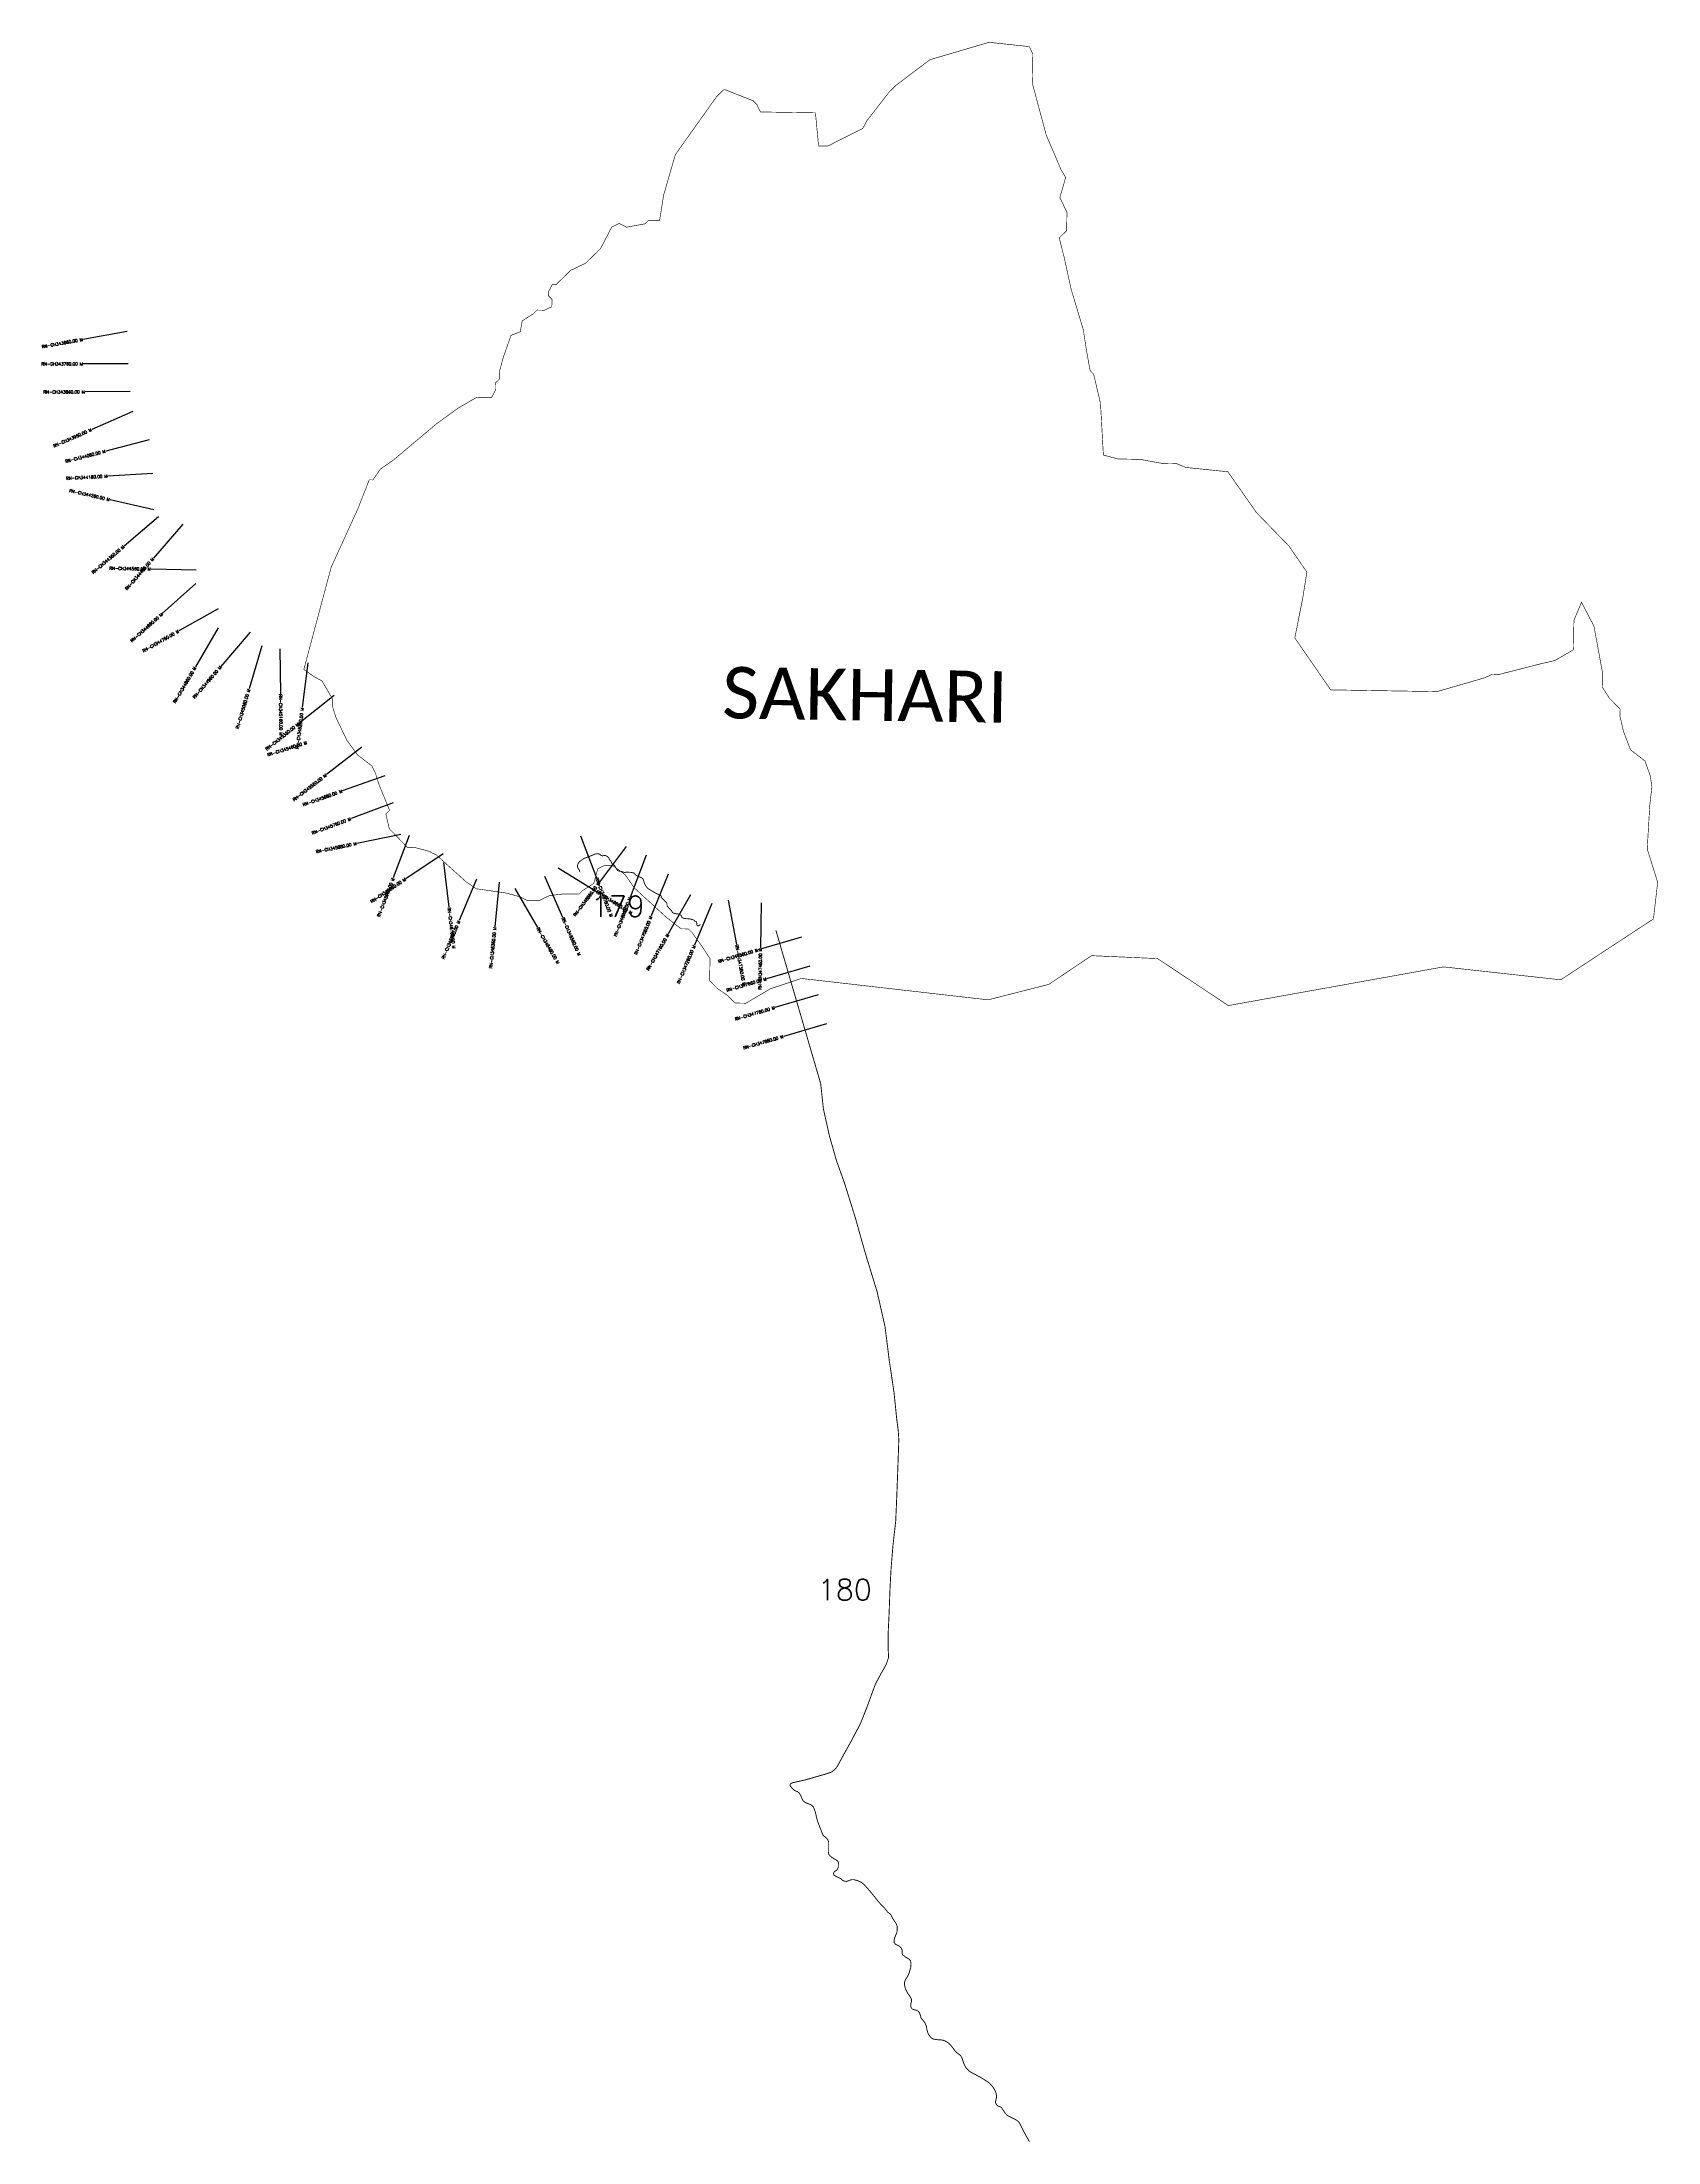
# Model space of a CAD drawing. Header units: metres. Extents: x 291069 to 296454, y 1979756 to 1986753.
import ezdxf
from ezdxf.enums import TextEntityAlignment as Align

# ---------------------------------------------------------------- set-up
doc = ezdxf.new("R2010")
doc.units = ezdxf.units.M
for name, color, linetype in [('CS', 134, 'Continuous'), ('CSMark', 6, 'Continuous'), ('NATURALLY PROTECTED', 3, 'Continuous'), ('VILLAGE NAME', 250, 'Continuous')]:
    doc.layers.add(name, color=color, linetype=linetype)
doc.styles.get("Standard").update_dxf_attribs({"font": 'simplex.shx'})

msp = doc.modelspace()

# ---------------------------------------------------------------- linework, layer by layer
at = {"color": 6, "const_width": 2, "flags": 128}
msp.add_lwpolyline([(293342.1, 1986595), (293439.2, 1986556.7), (293451.2, 1986544.3), (293463.1, 1986519.7), (293646.4, 1986516.7), (293656.8, 1986406.5), (293687.4, 1986406), (293804.5, 1986465.2), (293817.1, 1986489.4), (293892, 1986586), (293916.8, 1986610.1), (294028.2, 1986693.8), (294224.7, 1986751.7), (294359, 1986737.4), (294370.8, 1986712.7), (294369.2, 1986614.9), (294415.3, 1986443.1), (294465.3, 1986326.1), (294480.2, 1986301.4), (294460.8, 1986234.5), (294484.4, 1986185.2), (294483.5, 1986124.1), (294458.6, 1986100.1), (294467.2, 1986066.3), (294475.3, 1986034.6), (294498.6, 1985928.3), (294539.2, 1985793.1), (294548.6, 1985730.4), (294561.5, 1985658.3), (294573.5, 1985645.9), (294596.3, 1985547.8), (294605.8, 1985376.5), (294654.5, 1985363.4), (294727.8, 1985362.2), (294800.9, 1985348.8), (294849.8, 1985348), (294880.1, 1985335.3), (295020.5, 1985320.8), (295116, 1985184.8), (295224.3, 1985073), (295284, 1984986.5), (295274.5, 1984927.2), (295271.7, 1984909.7), (295270.4, 1984901.2), (295259.6, 1984847.2), (295243.7, 1984767.1), (295363.2, 1984594.1), (295717.6, 1984588.3), (295877.2, 1984634.6), (295901.9, 1984646.4), (295926.3, 1984646), (296017.7, 1984669.4), (296065.4, 1984681.5), (296110.4, 1984691.9), (296172.1, 1984727.6), (296173.7, 1984825.4), (296199.1, 1984886.1), (296240.6, 1984805.9), (296268.7, 1984652.7), (296267.9, 1984603.8), (296291.7, 1984566.7), (296327.8, 1984529.5), (296327.4, 1984505), (296338.8, 1984456), (296362.3, 1984394.4), (296410.6, 1984357), (296428.1, 1984307.8), (296433.6, 1984271), (296428.6, 1984228), (296426.5, 1984210), (296418, 1984063.5), (296452.9, 1983952.9), (296438.7, 1983830.9), (296129.8, 1983628.1), (295739.3, 1983671.1), (295022.1, 1983542.2), (294786.3, 1983698.8), (294566.4, 1983708.5), (294424.3, 1983613), (294221.8, 1983561.3), (293599.5, 1983632.6), (293495.1, 1983597.6), (293414.8, 1983550), (293378.1, 1983550.6), (293354.1, 1983575.4), (293317.8, 1983600.5), (293293.8, 1983625.3), (293295, 1983698.6), (293267.3, 1983741), (293235.3, 1983785.2), (293223.2, 1983797.6), (293198.8, 1983798), (293150.5, 1983835.4), (293042.1, 1983935), (293012.3, 1983978.3), (292971.2, 1984008.6), (292970, 1984009.5), (292945.6, 1984009.9), (292920.9, 1983998.1), (292907.9, 1983949.4), (292870.8, 1983925.5), (292858.4, 1983913.5), (292809.5, 1983914.3), (292760.6, 1983909), (292723.6, 1983891.3), (292686.9, 1983891.9), (292662.7, 1983904.5), (292614, 1983917.5), (292516.4, 1983931.3), (292480.2, 1983956.3), (292383.8, 1984043.5), (292359.5, 1984056.1), (292313.2, 1984068.5), (292310.9, 1984069.1), (292286.4, 1984069.5), (292226.3, 1984131.6), (292214.9, 1984180.7), (292227.3, 1984192.7), (292192, 1984278.9), (292180.4, 1984315.7), (292168.6, 1984340.3), (292120.3, 1984377.8), (292084.4, 1984427.3), (292049, 1984501.2), (292037.4, 1984538.1), (292037.8, 1984562.5), (292002.1, 1984624.2), (291977.8, 1984636.8), (291941.6, 1984661.9), (291974.3, 1984784.4), (292032.7, 1985002.6), (292121.4, 1985196.8), (292159.6, 1985293.9), (292171.9, 1985293.8), (292196.9, 1985330), (292240.2, 1985359.9), (292382.7, 1985479.8), (292456.9, 1985533.6), (292518.6, 1985569.3), (292567.5, 1985568.5), (292580.1, 1985592.7), (292580.5, 1985617.2), (292592.9, 1985629.2), (292593.3, 1985653.6), (292606.3, 1985702.3), (292632, 1985775.3), (292662.7, 1985787), (292669.4, 1985823.5), (292706.5, 1985847.4), (292718.9, 1985859.4), (292743.3, 1985859), (292768, 1985870.8), (292768.4, 1985895.3), (292756.3, 1985907.7), (292756.5, 1985919.9), (292769.2, 1985944.2), (292781.4, 1985944), (292831.1, 1985992), (292880.4, 1986015.7), (292930, 1986063.8), (292967.9, 1986136.5), (292992.5, 1986148.3), (293016.8, 1986135.7), (293078.1, 1986146.9), (293090.5, 1986159), (293127.1, 1986158.4), (293140.8, 1986243.7), (293179.6, 1986377.5), (293317.2, 1986570.9), (293342.1, 1986595)], dxfattribs=at)
at = {"layer": 'CS'}
for p, q in [((291353.1, 1985788.5), (291205.5, 1985761.9)), ((291356.4, 1985680.3), (291206.4, 1985680.3)), ((291362.9, 1985587.7), (291212.9, 1985587)), ((291372.2, 1985522.1), (291234.9, 1985461.8)), ((291426.6, 1985427.4), (291281.4, 1985389.8)), ((291438.1, 1985314.7), (291288.3, 1985306.4)), ((291442.3, 1985194.3), (291296, 1985227.6)), ((291456.9, 1985170.6), (291342.6, 1985073.4)), ((291538.7, 1985146.4), (291440.3, 1985033.3)), ((291582.6, 1984992.8), (291432.6, 1984996.3)), ((291582.1, 1984948), (291470, 1984848.2)), ((291656, 1984864.5), (291525.4, 1984790.7)), ((291655.8, 1984800.4), (291580.2, 1984670.9)), ((291762.7, 1984786.4), (291665.1, 1984672.5)), ((291801.5, 1984741.3), (291759, 1984597.4)), ((291861.3, 1984731), (291863.8, 1984581.1)), ((291954.4, 1984683.8), (291936.6, 1984534.9)), ((292042.2, 1984575.5), (291924.9, 1984482)), ((292135.4, 1984403.2), (292016.6, 1984311.6)), ((292211.1, 1984307.8), (292069.8, 1984257.5)), ((292239.2, 1984217.8), (292098.8, 1984165.1)), ((292265.1, 1984112.4), (292118.1, 1984082.4)), ((292292.6, 1984108.4), (292239.6, 1983968)), ((292863.6, 1984108.1), (292917.3, 1983968.1)), ((292406, 1984047.9), (292281.2, 1983964.7)), ((292407.4, 1984018.9), (292425.3, 1983870)), ((293016.2, 1984072.5), (292926.2, 1983952.5)), ((293081.9, 1984042.9), (293028.7, 1983902.7)), ((292517.4, 1983963.6), (292459.1, 1983825.4)), ((292592.6, 1983953.8), (292578, 1983804.5)), ((292743.1, 1983973.6), (292803.8, 1983836.4)), ((292788.9, 1984001.3), (292916.5, 1983922.5)), ((293155.4, 1983979.9), (293099.2, 1983840.8)), ((292645, 1983932.3), (292720.1, 1983802.4)), ((293230.4, 1983911.2), (293156, 1983780.9)), ((293301.3, 1983881.9), (293243.2, 1983743.6)), ((293356.1, 1983893.5), (293383.5, 1983746)), ((293465.2, 1983884.1), (293463.4, 1983734.1)), ((293599.6, 1983769.7), (293455.6, 1983727.6)), ((293627.6, 1983673.7), (293483.6, 1983631.6)), ((293655.6, 1983577.7), (293511.6, 1983535.7)), ((293683.7, 1983481.7), (293539.7, 1983439.7))]:
    msp.add_line(p, q, dxfattribs=at)
at = {"layer": 'NATURALLY PROTECTED', "const_width": 3, "flags": 128}
for points in [[(292860.9, 1983986.8), (292861, 1983987.7), (292860.1, 1983992.5), (292857.8, 1983996), (292855.5, 1983999.5), (292853.9, 1984003.5), (292853.1, 1984007.3), (292854.3, 1984012.5), (292856.6, 1984017.2), (292859.9, 1984021.7), (292866.6, 1984026.5), (292876, 1984032.9), (292886.5, 1984036.6), (292894, 1984039.5), (292901.7, 1984042.6), (292908, 1984045), (292913.2, 1984047.2), (292918.4, 1984048.4), (292923.4, 1984048), (292928, 1984046.2), (292931.3, 1984043), (292933.9, 1984041.6), (292937.4, 1984041.4), (292941.5, 1984042.3), (292945.1, 1984042.6), (292948.4, 1984041.4), (292952.9, 1984038.8), (292956.6, 1984035.4), (292958.3, 1984033.1), (292958.9, 1984031.1), (292959.4, 1984029.4), (292960.9, 1984027.7), (292962.8, 1984026), (292964.7, 1984023.7), (292966, 1984020.3), (292967.1, 1984018.2), (292968.7, 1984015.1), (292970.3, 1984013.2), (292972.2, 1984011.7), (292975.2, 1984010.5), (292977.2, 1984008.2), (292978.8, 1984005.6), (292980.7, 1984001.7), (292982.9, 1983998), (292984.9, 1983995.8), (292986.1, 1983993.8), (292987.7, 1983992.2), (292989.8, 1983991), (292993.1, 1983990.3), (292996.9, 1983989.6), (293002.1, 1983988.4), (293007.9, 1983986.3), (293012, 1983985.6), (293014.8, 1983986.6), (293024.3, 1983986.4), (293034.4, 1983985.8), (293042.4, 1983983.4), (293047.3, 1983977.8), (293052.5, 1983973.9), (293059.8, 1983971.1), (293066.7, 1983968.2), (293071.6, 1983964.3), (293074.3, 1983957.1), (293076.1, 1983950.8), (293078.9, 1983944.8), (293082.7, 1983938.9), (293086.9, 1983933.2), (293098.5, 1983925.9), (293117.6, 1983914.7), (293127.3, 1983910.3), (293129.9, 1983909.3), (293132.5, 1983907.2), (293133.1, 1983904.6), (293132.3, 1983902.2), (293139.5, 1983895.7), (293146.8, 1983888.7), (293150, 1983885.1), (293151.8, 1983881.2), (293151.7, 1983876.9), (293152, 1983874.3), (293156.3, 1983869.8), (293160.2, 1983864.7), (293166.3, 1983859.2), (293168, 1983855.8), (293170.4, 1983852.4), (293173.7, 1983850.3), (293178.5, 1983848.9), (293185.1, 1983847.8), (293190.9, 1983847.3), (293194.6, 1983845.2), (293197.7, 1983842.9), (293200.5, 1983839.7), (293201, 1983836.7), (293202.6, 1983835.2), (293206.1, 1983833.6), (293210.1, 1983832.7), (293215.1, 1983831.9), (293220.9, 1983831.5), (293227.4, 1983830.8), (293232.1, 1983830.2), (293237.3, 1983828.3), (293240.8, 1983827.1), (293243.2, 1983825.3), (293245.2, 1983823.3), (293248.4, 1983822.7), (293249.8, 1983821.4), (293250.3, 1983819.2), (293250.9, 1983816.7), (293251.1, 1983813.9), (293251.7, 1983810.3), (293253.8, 1983807.8), (293257.3, 1983808.4), (293261.2, 1983810.9), (293263.5, 1983812.1)], [(293514.6, 1983792.9), (293663.8, 1983282.3), (293672.9, 1983197.9), (293692.6, 1983109.4), (293716.6, 1983025.1), (293744.3, 1982947.5), (293780.3, 1982831.6), (293811.9, 1982719.3), (293852.3, 1982587.2), (293878.2, 1982472.3), (293892.6, 1982358.2), (293908.2, 1982253.4), (293917.6, 1982161.2), (293922.1, 1982128.2), (293924.2, 1982096.4), (293922.5, 1982045.4), (293920, 1981974.3), (293916.4, 1981883.1), (293913.9, 1981825.2), (293904.9, 1981745.3), (293898.3, 1981665.7), (293894.5, 1981591.5), (293891.9, 1981518.4), (293889.1, 1981460.1), (293888.4, 1981403.7), (293890.1, 1981370.3), (293882.5, 1981347.4), (293872.7, 1981330.1), (293861.5, 1981310), (293845.8, 1981280.6), (293819.2, 1981207.5), (293796.4, 1981150), (293765.3, 1981090.9), (293733.1, 1981033), (293718.8, 1981006.3), (293710.2, 1980996.1), (293699.4, 1980987.7), (293669.5, 1980978.4), (293666, 1980977.7), (293613.6, 1980962.4), (293571.6, 1980953.1), (293565.4, 1980950.9), (293562.3, 1980946.9), (293562.2, 1980942.4), (293565.5, 1980938.3), (293571.9, 1980930.7), (293579.1, 1980925.9), (293587.6, 1980922.3), (293593.2, 1980917.8), (293598.5, 1980907.8), (293601.4, 1980900), (293603.2, 1980895.9), (293605.1, 1980892.9), (293610.6, 1980887.7), (293617.5, 1980884.7), (293628.4, 1980880.7), (293635.4, 1980876.7), (293639.8, 1980871.8), (293642.1, 1980865.9), (293644, 1980860.7), (293646.1, 1980854.1), (293649.5, 1980840.1), (293652.7, 1980826.5), (293656.6, 1980816.1), (293661.1, 1980804.6), (293664.8, 1980795.7), (293668.6, 1980785), (293671.4, 1980778.5), (293674.6, 1980775.1), (293683.2, 1980768.2), (293687.9, 1980762.4), (293690.5, 1980755.5), (293690.6, 1980739), (293690.4, 1980725.2), (293690.1, 1980718.7), (293691, 1980714.2), (293694.5, 1980709.8), (293700.5, 1980704.6), (293707, 1980700.5), (293712, 1980697.4), (293715.4, 1980695.5), (293719.8, 1980692.4), (293722, 1980689.6), (293722.9, 1980685.9), (293722.5, 1980672.7), (293721.1, 1980667.6), (293718.9, 1980662.9), (293716.2, 1980660.5), (293711, 1980657.8), (293708.1, 1980655.4), (293706.7, 1980650.7), (293707.6, 1980645), (293712.8, 1980641.6), (293722.1, 1980637.5), (293731, 1980633), (293735.8, 1980628.2), (293742, 1980625), (293749.2, 1980624), (293755.6, 1980625.9), (293763.7, 1980629), (293768.1, 1980629.8), (293774.9, 1980629.7), (293786.6, 1980626.6), (293798.5, 1980621.5), (293805, 1980616.5), (293813.2, 1980608.2), (293819.8, 1980601.1), (293834.3, 1980583.9), (293859.6, 1980552.8), (293877.7, 1980533.7), (293885.6, 1980523.5), (293888.6, 1980520.3), (293893.9, 1980517), (293896.1, 1980515.3), (293898, 1980512.3), (293899.8, 1980508), (293904.5, 1980499.5), (293915.7, 1980482.7), (293918.6, 1980474.8), (293918.8, 1980466.1), (293918.2, 1980455.7), (293914.3, 1980445.5), (293910.2, 1980436.3), (293908.9, 1980429.5), (293908.7, 1980420.2), (293912.7, 1980414.9), (293919.3, 1980411.4), (293927.3, 1980407.3), (293932.1, 1980402.2), (293935, 1980396.1), (293935.1, 1980384.9), (293937, 1980379.3), (293945.7, 1980372.6), (293959, 1980364.5), (293963.2, 1980359.5), (293964.8, 1980349.5), (293964.1, 1980338.9), (293958.8, 1980319.5), (293954.1, 1980308.1), (293946.7, 1980297.3), (293943.4, 1980288.5), (293943.2, 1980279), (293945.9, 1980266.9), (293953, 1980252.8), (293962.9, 1980238.6), (293966.1, 1980232), (293966.6, 1980225.2), (293964, 1980215.7), (293963.8, 1980208.7), (293966.1, 1980201.9), (293970.3, 1980197.9), (293977.8, 1980196), (293986.1, 1980193.1), (293992.8, 1980187.3), (293995.1, 1980180.2), (293998.1, 1980170.2), (294000.3, 1980166.6), (294010.9, 1980153.1), (294016, 1980141.2), (294018.2, 1980128.6), (294022.2, 1980115.8), (294028.8, 1980106.6), (294033.8, 1980101.5), (294040.8, 1980098.4), (294052.1, 1980096.6), (294065.1, 1980095.9), (294072, 1980094.7), (294077.4, 1980092.9), (294085, 1980088.9), (294091.2, 1980084.3), (294096.6, 1980078.7), (294102.6, 1980071.6), (294110.6, 1980060.6), (294116.7, 1980054.1), (294123.7, 1980048.9), (294129.5, 1980043.7), (294133, 1980039.2), (294136.2, 1980031.9), (294138.5, 1980022.9), (294141, 1980016.3), (294145, 1980008.5), (294147.8, 1980003.5), (294152.3, 1979998.5), (294157.9, 1979992.6), (294168.5, 1979986), (294179.7, 1979980.1), (294194.4, 1979972.5), (294208.1, 1979964), (294219.9, 1979956.2), (294229.1, 1979948.8), (294238.1, 1979938.5), (294243.3, 1979929.5), (294247.9, 1979919.6), (294249.8, 1979910.9), (294250.2, 1979905.7), (294248.6, 1979899), (294246.1, 1979890.6), (294247.1, 1979884.9), (294249.4, 1979880.2), (294254.4, 1979875.7), (294262.9, 1979872.7), (294266.5, 1979869.8), (294273, 1979860.2), (294279.1, 1979851.3), (294286.4, 1979843.8), (294302.5, 1979835.7), (294314.5, 1979829.9), (294322.9, 1979823.6), (294328.2, 1979815.9), (294335.8, 1979799.6), (294345.5, 1979781.5), (294357.5, 1979760.3), (294360.5, 1979757.2)]]:
    msp.add_lwpolyline(points, dxfattribs=at)

# ---------------------------------------------------------------- texts
at = {"char_height": 70, "attachment_point": 1}
for s, width, insert in [('179', 95.172, (292898.2, 1983907.8)), ('180', 129.489, (293654, 1981630.8))]:
    msp.add_mtext_dynamic_manual_height_columns(s, width=width, gutter_width=1, heights=[0], dxfattribs=dict(at, insert=insert))
at = {"layer": 'CSMark'}
for s, rotation, p in [('RN-CH343660.00 M', 10.21013, (291204.5, 1985761.7)), ('RN-CH343860.00 M', 0.2746, (291211.9, 1985587)), ('RN-CH343960.00 M', 23.71435, (291234, 1985461.4)), ('RN-CH344060.00 M', 14.51305, (291280.5, 1985389.5)), ('RN-CH344160.00 M', 3.16261, (291287.3, 1985306.3)), ('RN-CH344260.00 M', 347.17658, (291295.1, 1985227.8)), ('RN-CH344360.00 M', 40.38174, (291341.9, 1985072.8)), ('RN-CH344560.00 M', 358.67721, (291431.6, 1984996.3)), ('RN-CH344460.00 M', 48.96224, (291439.6, 1985032.5)), ('RN-CH344660.00 M', 41.68218, (291469.3, 1984847.6)), ('RN-CH344760.00 M', 29.45942, (291524.6, 1984790.2)), ('RN-CH344860.00 M', 59.72078, (291579.7, 1984670)), ('RN-CH344960.00 M', 49.40819, (291664.4, 1984671.7)), ('RN-CH345060.00 M', 73.52713, (291758.7, 1984596.5)), ('RN-CH345260.00 M', 83.15102, (291936.4, 1984533.9)), ('RN-CH345360.00 M', 38.54268, (291924.1, 1984481.4)), ('RN-CH345460.00 M', 17.63213, (291951.5, 1984418.8)), ('RN-CH345560.00 M', 37.64285, (292015.8, 1984310.9)), ('RN-CH345660.00 M', 19.60323, (292068.8, 1984257.1)), ('RN-CH345760.00 M', 20.56713, (292097.8, 1984164.7)), ('RN-CH345860.00 M', 11.54021, (292117.1, 1984082.2)), ('RN-CH346060.00 M', 33.70594, (292280.4, 1983964.2)), ('RN-CH345960.00 M', 69.31335, (292239.3, 1983967.1)), ('RN-CH346860.00 M', 53.14687, (292925.6, 1983951.7)), ('RN-CH346960.00 M', 69.19049, (293028.3, 1983901.8)), ('RN-CH346260.00 M', 67.13887, (292458.7, 1983824.5)), ('RN-CH347060.00 M', 68.0202, (293098.8, 1983839.8)), ('RN-CH346360.00 M', 84.41607, (292577.9, 1983803.5)), ('RN-CH347160.00 M', 60.2699, (293155.5, 1983780.1)), ('RN-CH347260.00 M', 67.20781, (293242.8, 1983742.7)), ('RN-CH347560.00 M', 16.28126, (293454.6, 1983727.4)), ('RN-CH347460.00 M', 89.29303, (293463.3, 1983733.1)), ('RN-CH347660.00 M', 16.28126, (293482.7, 1983631.4)), ('RN-CH347760.00 M', 16.28126, (293510.7, 1983535.4)), ('RN-CH347860.00 M', 16.28126, (293538.7, 1983439.4))]:
    msp.add_text(s, height=10, rotation=rotation, dxfattribs=at).set_placement(p, align=Align.MIDDLE_RIGHT)
msp.add_text('RN-CH343760.00 M', height=10, dxfattribs=at).set_placement((291205.4, 1985680.3), align=Align.MIDDLE_RIGHT)
for s, rotation, p in [('RN-CH345160.00 M', 270.93852, (291863.8, 1984580.1)), ('RN-CH346760.00 M', 290.962, (292917.6, 1983967.1)), ('RN-CH346660.00 M', 328.30892, (292917.4, 1983922)), ('RN-CH346160.00 M', 276.83873, (292425.4, 1983869)), ('RN-CH346460.00 M', 300.01861, (292720.6, 1983801.6)), ('RN-CH346560.00 M', 293.84747, (292804.2, 1983835.5)), ('RN-CH347360.00 M', 280.52536, (293383.7, 1983745))]:
    msp.add_text(s, height=10, rotation=rotation, dxfattribs=at).set_placement(p, align=Align.MIDDLE_LEFT)
at = {"layer": 'VILLAGE NAME', "insert": (293337.4, 1984671.3), "char_height": 171.752, "attachment_point": 1, "rotation": 359.06914}
msp.add_mtext_dynamic_manual_height_columns('{\\fCalibri|b0|i0|c0|p34;SAKHARI}', width=1273.44, gutter_width=858.8, heights=[0], dxfattribs=at)

doc.saveas('drawing.dxf')
